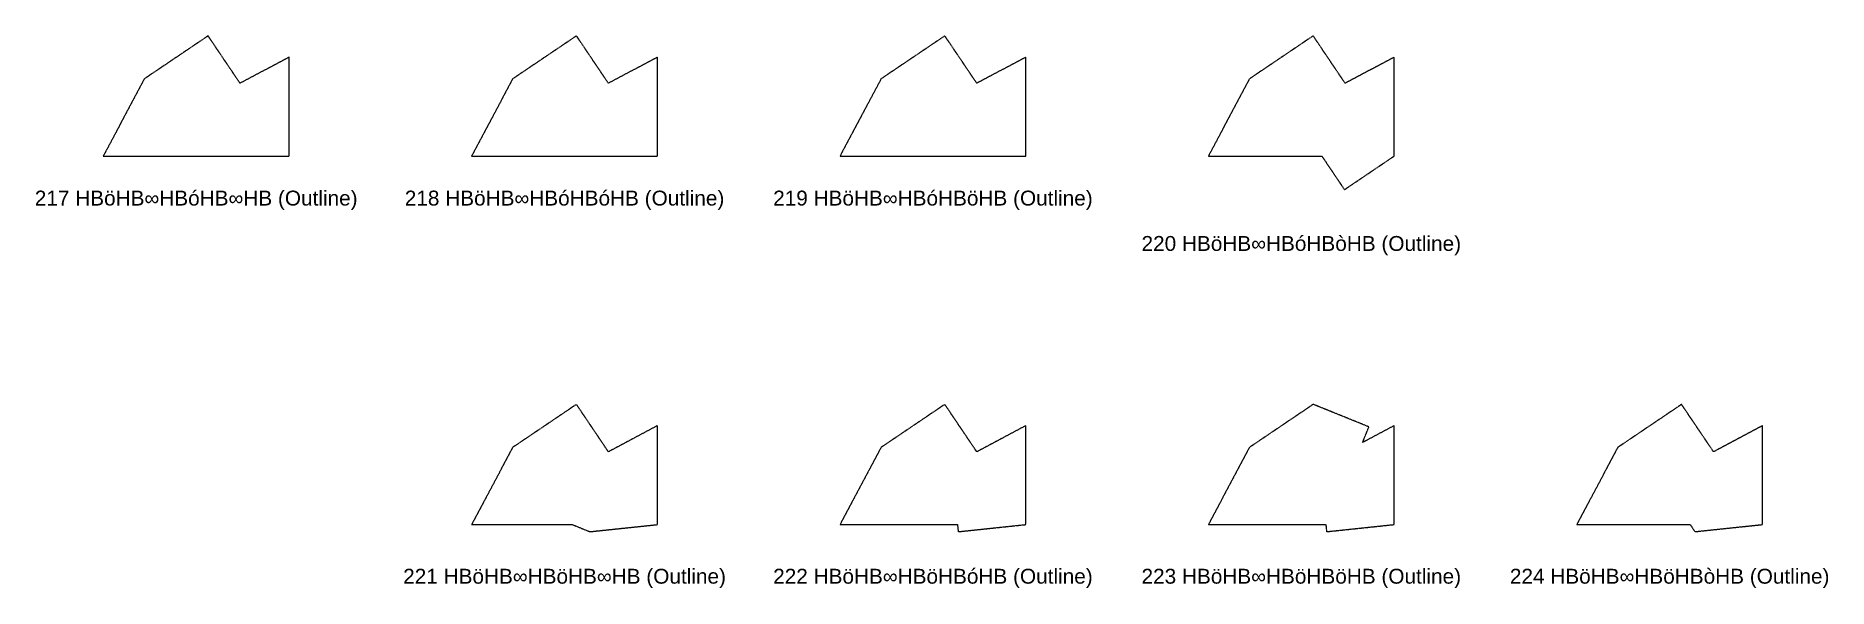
# Model space of a CAD drawing. Header units: millimetres. Extents: x -201764 to 671342, y -3335564 to 24518.
# Drawn here: x 378171 to 522823, y -2218334 to -2173780 of the extents above; entities that cross this region are included whole.
import ezdxf
from ezdxf.enums import TextEntityAlignment as Align

# ---------------------------------------------------------------- set-up
doc = ezdxf.new("R2010")
doc.units = ezdxf.units.MM
doc.linetypes.add('DASHED', pattern=[19.05, 12.7, -6.35])
doc.styles.add('Arial', font='arial_0.ttf')

msp = doc.modelspace()

# ---------------------------------------------------------------- texts
at = {"linetype": 'DASHED', "ltscale": 100, "style": 'Arial'}
for s, p in [('217 HBöHB∞HBóHB∞HB (Outline)', (391112, -2186868)), ('218 HBöHB∞HBóHBóHB (Outline)', (420842, -2186868)), ('219 HBöHB∞HBóHBöHB (Outline)', (450572, -2186868)), ('220 HBöHB∞HBóHBòHB (Outline)', (480302, -2190528)), ('221 HBöHB∞HBöHB∞HB (Outline)', (420842, -2217373)), ('222 HBöHB∞HBöHBóHB (Outline)', (450572, -2217373)), ('223 HBöHB∞HBöHBöHB (Outline)', (480302, -2217373)), ('224 HBöHB∞HBöHBòHB (Outline)', (510032, -2217373))]:
    msp.add_text(s, height=1200, dxfattribs=at).set_placement(p, align=Align.MIDDLE_CENTER)

# ---------------------------------------------------------------- linework, layer by layer
at = {"linetype": 'DASHED'}
for points in [[(383612, -2183475), (398612, -2183475), (398612, -2175500), (394653, -2177605), (392073, -2173780), (386918, -2177257)], [(428342, -2183475), (428342, -2175500), (424383, -2177605), (421803, -2173780), (416648, -2177257), (413342, -2183475)], [(458072, -2183475), (458072, -2175500), (454113, -2177605), (451533, -2173780), (446378, -2177257), (443072, -2183475)], [(487802, -2183475), (487802, -2175500), (483843, -2177605), (481263, -2173780), (476108, -2177257), (472802, -2183475), (481955, -2183475), (483784, -2186186)], [(421462, -2213205), (422882, -2213779), (428342, -2213205), (428342, -2205229), (424383, -2207335), (421803, -2203510), (416648, -2206987), (413342, -2213205)], [(454113, -2207335), (451533, -2203510), (446378, -2206987), (443072, -2213205), (452552, -2213205), (452612, -2213779), (458072, -2213205), (458072, -2205229)], [(482342, -2213779), (487802, -2213205), (487802, -2205229), (485248, -2206588), (485758, -2205326), (481263, -2203510), (476108, -2206987), (472802, -2213205), (482282, -2213205)], [(510993, -2203510), (505838, -2206987), (502532, -2213205), (511685, -2213205), (512072, -2213779), (517532, -2213205), (517532, -2205229), (513573, -2207335)]]:
    msp.add_lwpolyline(points, close=True, dxfattribs=at)

msp.set_redraw_order([(e.dxf.handle, doc.entitydb.next_handle()) for e in msp.query("TEXT MTEXT ATTDEF DIMENSION ARC_DIMENSION")])  # texts and dimensions are drawn at this point

doc.saveas('drawing.dxf')
